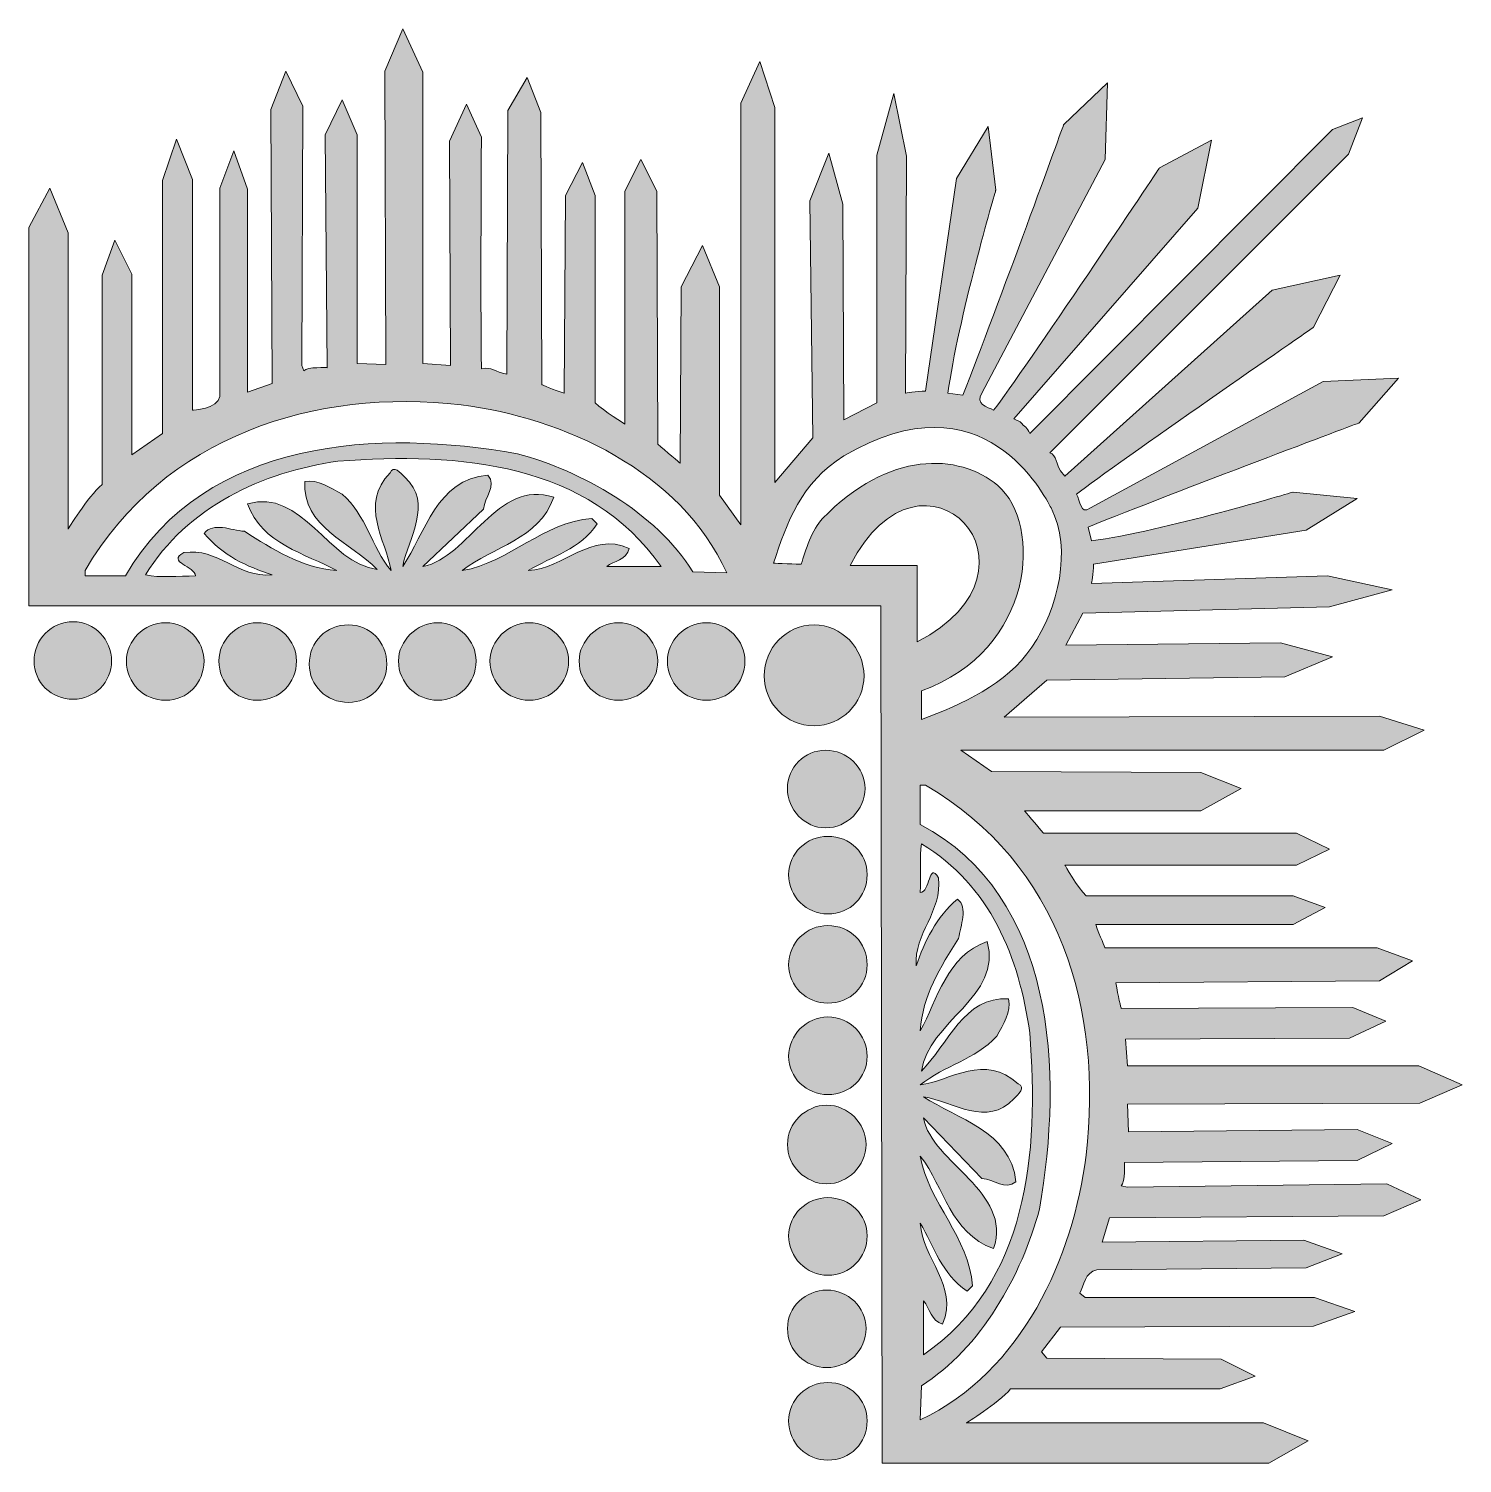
# Model space of a CAD drawing. Header units: inches. Extents: x -178 to 773, y -55 to 896.
import ezdxf

# ---------------------------------------------------------------- set-up
doc = ezdxf.new("R2010")
doc.units = ezdxf.units.IN
doc.header["$MEASUREMENT"] = 0
doc.layers.add('图层 1', color=7, linetype='Continuous')

# ---------------------------------------------------------------- blocks, each defined once
blk = doc.blocks.new('block 2')
at = {"layer": '图层 1', "true_color": 0xffffff}
h = blk.add_hatch(color=7, dxfattribs=at)
h.dxf.hatch_style = 2
edge = h.paths.add_edge_path()
edge.add_spline(control_points=[(550.94, 127.93), (550.94, 127.93), (546.71, 128.64), (546.71, 128.64), (549.53, 131.46), (548.82, 144.15), (548.82, 144.15), (548.82, 144.15), (703.21, 145.56), (703.21, 145.56), (703.21, 145.56), (726.48, 156.83), (726.48, 156.83), (726.48, 156.83), (703.21, 166), (703.21, 166), (703.21, 166), (551.65, 164.59), (551.65, 164.59), (551.65, 164.59), (550.94, 182.92), (550.94, 182.92), (550.94, 182.92), (744.8, 183.63), (744.8, 183.63), (744.8, 183.63), (773.01, 195.61), (773.01, 195.61), (773.01, 195.61), (744.1, 208.3), (744.1, 208.3), (744.1, 208.3), (550.94, 208.3), (550.94, 208.3), (550.94, 208.3), (549.53, 225.93), (549.53, 225.93), (549.53, 225.93), (698.28, 226.62), (698.28, 226.62), (698.28, 226.62), (722.25, 237.91), (722.25, 237.91), (722.25, 237.91), (700.4, 247.08), (700.4, 247.08), (700.4, 247.08), (546.71, 246.36), (546.71, 246.36), (546.71, 246.36), (544.59, 254.83), (543.19, 263.29), (543.19, 263.29), (718.02, 264.7), (718.02, 264.7), (718.02, 264.7), (739.87, 278.09), (739.87, 278.09), (739.87, 278.09), (716.61, 286.55), (716.61, 286.55), (716.61, 286.55), (536.13, 286.55), (536.13, 286.55), (536.13, 286.55), (532.61, 294.31), (529.79, 302.06), (529.79, 302.06), (660.91, 302.06), (660.91, 302.06), (660.91, 302.06), (682.06, 313.34), (682.06, 313.34), (682.06, 313.34), (660.91, 321.1), (660.91, 321.1), (660.91, 321.1), (523.44, 321.1), (523.44, 321.1), (517.8, 326.73), (509.34, 341.54), (509.34, 341.54), (509.34, 341.54), (663.03, 341.54), (663.03, 341.54), (663.03, 341.54), (684.88, 352.12), (684.88, 352.12), (684.88, 352.12), (663.03, 362.69), (663.03, 362.69), (663.03, 362.69), (495.25, 362.69), (495.25, 362.69), (491.01, 367.62), (482.56, 377.5), (482.56, 377.5), (482.56, 377.5), (599.58, 377.5), (599.58, 377.5), (599.58, 377.5), (626.37, 392.29), (626.37, 392.29), (626.37, 392.29), (599.58, 402.87), (599.58, 402.87), (599.58, 402.87), (460.7, 403.58), (460.7, 403.58), (460.7, 403.58), (440.25, 417.68), (440.25, 417.68), (440.25, 417.68), (720.84, 417.68), (720.84, 417.68), (720.84, 417.68), (747.62, 431.08), (747.62, 431.08), (747.62, 431.08), (718.02, 440.24), (718.02, 440.24), (718.02, 440.24), (469.16, 439.53), (469.16, 439.53), (469.16, 439.53), (497.36, 464.21), (497.36, 464.21), (497.36, 464.21), (655.28, 466.32), (655.28, 466.32), (655.28, 466.32), (687, 479.71), (687, 479.71), (687, 479.71), (652.46, 488.88), (652.46, 488.88), (652.46, 488.88), (510.05, 487.47), (510.05, 487.47), (510.05, 487.47), (521.33, 508.62), (521.33, 508.62), (521.33, 508.62), (684.89, 512.85), (684.89, 512.85), (684.89, 512.85), (726.48, 524.13), (726.48, 524.13), (726.48, 524.13), (683.48, 533.29), (683.48, 533.29), (683.48, 533.29), (526.97, 528.36), (526.97, 528.36), (526.97, 528.36), (528.38, 534.71), (528.38, 541.05), (528.38, 541.05), (669.38, 563.61), (669.38, 563.61), (669.38, 563.61), (703.21, 584.76), (703.21, 584.76), (703.21, 584.76), (660.91, 588.99), (660.91, 588.99), (660.91, 588.99), (574.2, 562.91), (526.97, 556.56), (526.97, 556.56), (524.86, 565.72), (524.86, 565.72), (584.07, 589.7), (704.62, 634.82), (704.62, 634.82), (704.62, 634.82), (730.71, 664.42), (730.71, 664.42), (730.71, 664.42), (680.66, 662.3), (680.66, 662.3), (680.66, 662.3), (526.27, 578.41), (526.27, 578.41), (519.21, 573.48), (519.92, 583.35), (517.1, 587.58), (542.48, 607.32), (674.31, 698.26), (674.31, 698.26), (674.31, 698.26), (691.93, 732.81), (691.93, 732.81), (691.93, 732.81), (646.82, 722.94), (646.82, 722.94), (646.82, 722.94), (509.34, 599.57), (509.34, 599.57), (509.34, 599.57), (506.53, 603.09), (506.53, 603.09), (503.7, 606.61), (503.7, 613.66), (499.48, 615.08), (499.48, 615.08), (697.57, 813.17), (697.57, 813.17), (697.57, 813.17), (706.74, 837.14), (706.74, 837.14), (706.74, 837.14), (687, 829.39), (687, 829.39), (687, 829.39), (486.08, 627.77), (486.08, 627.77), (484.67, 631.99), (482.56, 631.99), (479.73, 635.52), (479.73, 635.52), (475.5, 637.64), (475.5, 637.64), (475.5, 637.64), (597.46, 777.22), (597.46, 777.22), (597.46, 777.22), (606.63, 822.34), (606.63, 822.34), (606.63, 822.34), (572.09, 804), (572.09, 804), (572.09, 804), (481.84, 668.66), (462.11, 643.27), (457.88, 645.39), (449.42, 647.51), (454.36, 654.55), (454.36, 654.55), (536.13, 809.65), (536.13, 809.65), (536.13, 809.65), (537.54, 860.41), (537.54, 860.41), (537.54, 860.41), (508.64, 832.91), (508.64, 832.91), (508.64, 832.91), (464.93, 712.36), (441.67, 653.15), (441.67, 653.15), (431.8, 654.55), (431.8, 654.55), (438.14, 702.49), (463.52, 789.2), (463.52, 789.2), (463.52, 789.2), (458.58, 831.5), (458.58, 831.5), (458.58, 831.5), (437.44, 796.96), (437.44, 796.96), (437.44, 796.96), (416.99, 655.96), (416.99, 655.96), (410.65, 655.96), (403.6, 654.55), (403.6, 654.55), (403.6, 654.55), (404.3, 811.76), (404.3, 811.76), (404.3, 811.76), (395.84, 853.36), (395.84, 853.36), (395.84, 853.36), (384.56, 812.47), (384.56, 812.47), (384.56, 812.47), (384.56, 648.2), (384.56, 648.2), (384.56, 648.2), (362.71, 636.93), (362.71, 636.93), (362.71, 636.93), (362, 780.04), (362, 780.04), (362, 780.04), (352.84, 813.88), (352.84, 813.88), (352.84, 813.88), (340.15, 782.15), (340.15, 782.15), (340.15, 782.15), (342.27, 624.94), (342.27, 624.94), (342.27, 624.94), (316.89, 595.34), (316.89, 595.34), (316.89, 595.34), (316.89, 844.19), (316.89, 844.19), (316.89, 844.19), (307.01, 874.51), (307.01, 874.51), (307.01, 874.51), (294.32, 847.01), (294.32, 847.01), (294.32, 847.01), (294.32, 567.14), (294.32, 567.14), (294.32, 567.14), (280.22, 586.87), (280.22, 586.87), (280.22, 586.87), (280.22, 725.05), (280.22, 725.05), (280.22, 725.05), (268.95, 752.54), (268.95, 752.54), (268.95, 752.54), (254.85, 725.05), (254.85, 725.05), (254.85, 725.05), (254.14, 608.03), (254.14, 608.03), (254.14, 608.03), (244.27, 616.49), (239.33, 620.71), (239.33, 620.71), (238.63, 788.5), (238.63, 788.5), (238.63, 788.5), (228.05, 809.65), (228.05, 809.65), (228.05, 809.65), (217.48, 788.5), (217.48, 788.5), (217.48, 788.5), (217.48, 634.11), (217.48, 634.11), (217.48, 634.11), (203.38, 642.57), (197.75, 648.21), (197.75, 648.21), (197.75, 785.67), (197.75, 785.67), (197.75, 785.67), (189.28, 807.53), (189.28, 807.53), (189.28, 807.53), (178, 785.67), (178, 785.67), (178, 785.67), (177.3, 654.55), (177.3, 654.55), (170.25, 656.66), (162.49, 660.2), (162.49, 660.2), (162.49, 660.2), (161.79, 840.66), (161.79, 840.66), (161.79, 840.66), (152.62, 863.93), (152.62, 863.93), (152.62, 863.93), (139.94, 842.08), (139.94, 842.08), (139.94, 842.08), (139.23, 667.24), (139.23, 667.24), (130.77, 668.66), (129.36, 672.18), (122.31, 670.77), (121.6, 717.3), (122.31, 824.45), (122.31, 824.45), (122.31, 824.45), (112.44, 846.31), (112.44, 846.31), (112.44, 846.31), (101.16, 821.64), (101.16, 821.64), (101.16, 821.64), (101.87, 672.88), (101.87, 672.88), (101.87, 672.88), (83.54, 674.29), (83.54, 674.29), (83.54, 674.29), (83.54, 867.46), (83.54, 867.46), (83.54, 867.46), (70.14, 896.36), (70.14, 896.36), (70.14, 896.36), (58.16, 868.16), (58.16, 868.16), (58.16, 868.16), (58.87, 673.59), (58.87, 673.59), (58.87, 673.59), (39.83, 674.29), (39.83, 674.29), (39.83, 674.29), (39.83, 825.86), (39.83, 825.86), (39.83, 825.86), (29.96, 849.13), (29.96, 849.13), (29.96, 849.13), (18.68, 825.86), (18.68, 825.86), (18.68, 825.86), (20.09, 671.47), (20.09, 671.47), (20.09, 671.47), (6.7, 672.18), (4.58, 669.36), (4.58, 669.36), (3.17, 672.88), (3.17, 672.88), (3.17, 672.88), (3.87, 844.9), (3.87, 844.9), (3.87, 844.9), (-7.4, 868.16), (-7.4, 868.16), (-7.4, 868.16), (-17.27, 842.78), (-17.27, 842.78), (-17.27, 842.78), (-16.57, 660.9), (-16.57, 660.9), (-16.57, 660.9), (-32.78, 655.26), (-32.78, 655.26), (-32.78, 655.26), (-32.78, 789.91), (-32.78, 789.91), (-32.78, 789.91), (-41.94, 815.28), (-41.94, 815.28), (-41.94, 815.28), (-51.11, 790.61), (-51.11, 790.61), (-51.11, 790.61), (-51.11, 652.44), (-51.11, 652.44), (-52.52, 643.97), (-69.44, 643.27), (-69.44, 643.27), (-69.44, 643.27), (-69.44, 796.25), (-69.44, 796.25), (-69.44, 796.25), (-80.02, 823.05), (-80.02, 823.05), (-80.02, 823.05), (-89.18, 795.55), (-89.18, 795.55), (-89.18, 795.55), (-89.18, 627.77), (-89.18, 627.77), (-89.18, 627.77), (-109.62, 613.66), (-109.62, 613.66), (-109.62, 613.66), (-109.62, 733.51), (-109.62, 733.51), (-109.62, 733.51), (-120.91, 756.07), (-120.91, 756.07), (-120.91, 756.07), (-129.37, 732.81), (-129.37, 732.81), (-129.37, 732.81), (-129.37, 593.93), (-129.37, 593.93), (-139.23, 585.47), (-151.93, 564.31), (-151.93, 564.31), (-151.93, 564.31), (-151.93, 761.01), (-151.93, 761.01), (-151.93, 761.01), (-163.91, 790.61), (-163.91, 790.61), (-163.91, 790.61), (-178.01, 764.53), (-178.01, 764.53), (-178.01, 764.53), (-178.01, 513.56), (-178.01, 513.56), (-178.01, 513.56), (387.38, 513.56), (387.38, 513.56), (387.38, 513.56), (388.09, -55.36), (388.09, -55.36), (388.09, -55.36), (644.7, -55.36), (644.7, -55.36), (644.7, -55.36), (670.78, -40.56), (670.78, -40.56), (670.78, -40.56), (641.17, -28.57), (641.17, -28.57), (641.17, -28.57), (443.78, -28.57), (443.78, -28.57), (443.78, -28.57), (464.93, -15.88), (473.39, -6.01), (473.39, -6.01), (612.27, -6.01), (612.27, -6.01), (612.27, -6.01), (635.54, 2.45), (635.54, 2.45), (635.54, 2.45), (612.97, 13.73), (612.97, 13.73), (612.97, 13.73), (497.36, 14.43), (497.36, 14.43), (497.36, 14.43), (493.84, 18.66), (493.84, 18.66), (493.84, 18.66), (506.53, 34.87), (506.53, 34.87), (506.53, 34.87), (674.31, 35.58), (674.31, 35.58), (674.31, 35.58), (701.8, 45.45), (701.8, 45.45), (701.8, 45.45), (675.02, 54.62), (675.02, 54.62), (675.02, 54.62), (522.74, 54.62), (522.74, 54.62), (522.74, 54.62), (519.21, 57.44), (519.21, 57.44), (522.03, 62.37), (522.74, 71.54), (530.49, 72.94), (530.49, 72.94), (669.38, 74.35), (669.38, 74.35), (669.38, 74.35), (693.34, 83.52), (693.34, 83.52), (693.34, 83.52), (667.97, 92.68), (667.97, 92.68), (667.97, 92.68), (534.02, 91.28), (534.02, 91.28), (534.02, 91.28), (538.95, 107.48), (538.95, 107.48), (538.95, 107.48), (720.84, 108.9), (720.84, 108.9), (720.84, 108.9), (745.51, 119.48), (745.51, 119.48), (745.51, 119.48), (722.95, 130.05), (722.95, 130.05), (722.95, 130.05), (550.94, 127.93), (550.94, 127.93)], knot_values=[0, 0, 0, 0, 1, 1, 1, 2, 2, 2, 3, 3, 3, 4, 4, 4, 5, 5, 5, 6, 6, 6, 7, 7, 7, 8, 8, 8, 9, 9, 9, 10, 10, 10, 11, 11, 11, 12, 12, 12, 13, 13, 13, 14, 14, 14, 15, 15, 15, 16, 16, 16, 17, 17, 17, 18, 18, 18, 19, 19, 19, 20, 20, 20, 21, 21, 21, 22, 22, 22, 23, 23, 23, 24, 24, 24, 25, 25, 25, 26, 26, 26, 27, 27, 27, 28, 28, 28, 29, 29, 29, 30, 30, 30, 31, 31, 31, 32, 32, 32, 33, 33, 33, 34, 34, 34, 35, 35, 35, 36, 36, 36, 37, 37, 37, 38, 38, 38, 39, 39, 39, 40, 40, 40, 41, 41, 41, 42, 42, 42, 43, 43, 43, 44, 44, 44, 45, 45, 45, 46, 46, 46, 47, 47, 47, 48, 48, 48, 49, 49, 49, 50, 50, 50, 51, 51, 51, 52, 52, 52, 53, 53, 53, 54, 54, 54, 55, 55, 55, 56, 56, 56, 57, 57, 57, 58, 58, 58, 59, 59, 59, 60, 60, 60, 61, 61, 61, 62, 62, 62, 63, 63, 63, 64, 64, 64, 65, 65, 65, 66, 66, 66, 67, 67, 67, 68, 68, 68, 69, 69, 69, 70, 70, 70, 71, 71, 71, 72, 72, 72, 73, 73, 73, 74, 74, 74, 75, 75, 75, 76, 76, 76, 77, 77, 77, 78, 78, 78, 79, 79, 79, 80, 80, 80, 81, 81, 81, 82, 82, 82, 83, 83, 83, 84, 84, 84, 85, 85, 85, 86, 86, 86, 87, 87, 87, 88, 88, 88, 89, 89, 89, 90, 90, 90, 91, 91, 91, 92, 92, 92, 93, 93, 93, 94, 94, 94, 95, 95, 95, 96, 96, 96, 97, 97, 97, 98, 98, 98, 99, 99, 99, 100, 100, 100, 101, 101, 101, 102, 102, 102, 103, 103, 103, 104, 104, 104, 105, 105, 105, 106, 106, 106, 107, 107, 107, 108, 108, 108, 109, 109, 109, 110, 110, 110, 111, 111, 111, 112, 112, 112, 113, 113, 113, 114, 114, 114, 115, 115, 115, 116, 116, 116, 117, 117, 117, 118, 118, 118, 119, 119, 119, 120, 120, 120, 121, 121, 121, 122, 122, 122, 123, 123, 123, 124, 124, 124, 125, 125, 125, 126, 126, 126, 127, 127, 127, 128, 128, 128, 129, 129, 129, 130, 130, 130, 131, 131, 131, 132, 132, 132, 133, 133, 133, 134, 134, 134, 135, 135, 135, 136, 136, 136, 137, 137, 137, 138, 138, 138, 139, 139, 139, 140, 140, 140, 141, 141, 141, 142, 142, 142, 143, 143, 143, 144, 144, 144, 145, 145, 145, 146, 146, 146, 147, 147, 147, 148, 148, 148, 149, 149, 149, 150, 150, 150, 151, 151, 151, 152, 152, 152, 153, 153, 153, 154, 154, 154, 155, 155, 155, 156, 156, 156, 157, 157, 157, 158, 158, 158, 159, 159, 159, 160, 160, 160, 161, 161, 161, 162, 162, 162, 163, 163, 163, 164, 164, 164, 165, 165, 165, 166, 166, 166, 167, 167, 167, 168, 168, 168, 169, 169, 169, 170, 170, 170, 171, 171, 171, 172, 172, 172, 173, 173, 173, 174, 174, 174, 175, 175, 175, 176, 176, 176, 177, 177, 177, 178, 178, 178, 179, 179, 179, 180, 180, 180, 181, 181, 181, 182, 182, 182, 183, 183, 183, 184, 184, 184, 185, 185, 185, 186, 186, 186, 187, 187, 187, 188, 188, 188, 189, 189, 189, 190, 190, 190, 191, 191, 191, 192, 192, 192, 192], degree=3, periodic=1)
edge = h.paths.add_edge_path()
edge.add_spline(control_points=[(205.5, 539.64), (209.73, 543.16), (218.89, 543.87), (220.3, 551.63), (194.92, 562.91), (177.3, 538.23), (153.33, 536.82), (169.54, 546.69), (187.87, 550.92), (199.16, 567.84), (199.16, 567.84), (195.63, 571.36), (195.63, 571.36), (163.2, 569.25), (141.35, 542.46), (109.62, 536.82), (130.07, 553.03), (160.38, 557.27), (170.25, 585.47), (132.89, 598.15), (113.85, 545.28), (83.54, 539.64), (83.54, 539.64), (123.72, 577.71), (123.72, 577.71), (124.42, 585.47), (132.89, 593.22), (126.54, 600.27), (92.71, 597.45), (84.95, 561.5), (70.14, 539.64), (73.66, 558.68), (90.59, 581.23), (71.55, 598.85), (68.74, 601.68), (63.8, 607.32), (61.69, 601.68), (41.24, 580.53), (58.87, 557.27), (62.39, 536.82), (48.99, 553.03), (46.18, 573.48), (29.96, 587.58), (22.21, 591.81), (13.75, 597.45), (5.28, 596.04), (3.17, 565.73), (35.6, 555.85), (53.22, 537.52), (20.79, 541.76), (3.17, 591.81), (-32.78, 581.24), (-23.62, 554.45), (5.99, 548.1), (26.43, 536.82), (2.46, 538.94), (-15.87, 550.92), (-34.89, 562.91), (-44.06, 563.61), (-55.34, 569.25), (-61.69, 561.5), (-49, 546.7), (-33.49, 539.64), (-16.57, 534.01), (-39.13, 531.89), (-52.52, 552.33), (-75.09, 548.8), (-87.07, 542.46), (-67.33, 539.64), (-67.33, 533.3), (-78.61, 533.3), (-91.3, 531.89), (-100.46, 534.01), (-72.96, 579.12), (-22.92, 602.38), (27.14, 609.43), (108.21, 615.79), (193.51, 608.03), (241.45, 539.64), (241.45, 539.64), (205.5, 539.64), (205.5, 539.64), (205.5, 539.64), (205.5, 539.64), (205.5, 539.64)], knot_values=[0, 0, 0, 0, 1, 1, 1, 2, 2, 2, 3, 3, 3, 4, 4, 4, 5, 5, 5, 6, 6, 6, 7, 7, 7, 8, 8, 8, 9, 9, 9, 10, 10, 10, 11, 11, 11, 12, 12, 12, 13, 13, 13, 14, 14, 14, 15, 15, 15, 16, 16, 16, 17, 17, 17, 18, 18, 18, 19, 19, 19, 20, 20, 20, 21, 21, 21, 22, 22, 22, 23, 23, 23, 24, 24, 24, 25, 25, 25, 26, 26, 26, 27, 27, 27, 28, 28, 28, 28], degree=3, periodic=1)
edge = h.paths.add_edge_path()
edge.add_spline(control_points=[(262.6, 536.12), (237.93, 575.59), (188.58, 603.09), (146.28, 614.37), (55.33, 630.59), (-60.28, 625.64), (-113.86, 533.3), (-113.86, 533.3), (-140.64, 533.3), (-140.64, 533.3), (-140.64, 533.3), (-140.64, 536.82), (-140.64, 536.82), (-88.48, 626.36), (12.34, 658.08), (108.92, 646.8), (176.59, 638.34), (254.14, 603.09), (285.16, 535.41), (285.16, 535.41), (262.6, 536.12), (262.6, 536.12)], knot_values=[0, 0, 0, 0, 1, 1, 1, 2, 2, 2, 3, 3, 3, 4, 4, 4, 5, 5, 5, 6, 6, 6, 7, 7, 7, 7], degree=3, periodic=1)
edge = h.paths.add_edge_path()
edge.add_spline(control_points=[(334.51, 541.05), (333.1, 541.05), (316.89, 541.76), (316.18, 541.76), (324.64, 568.54), (334.51, 595.34), (362.71, 612.96), (455.77, 667.95), (495.95, 586.17), (500.18, 578.41), (514.28, 550.92), (505.12, 512.14), (487.49, 486.06), (470.57, 461.39), (440.96, 447.99), (414.18, 438.12), (414.18, 439.53), (414.18, 456.45), (414.18, 457.16), (489.6, 483.95), (494.54, 567.84), (464.93, 593.22), (438.85, 615.07), (392.32, 616.49), (348.61, 571.36), (341.56, 564.31), (337.33, 550.22), (334.51, 541.05)], knot_values=[0, 0, 0, 0, 1, 1, 1, 2, 2, 2, 3, 3, 3, 4, 4, 4, 5, 5, 5, 6, 6, 6, 7, 7, 7, 8, 8, 8, 9, 9, 9, 9], degree=3, periodic=1)
edge = h.paths.add_edge_path()
edge.add_spline(control_points=[(366.94, 540.34), (414.88, 634.11), (505.82, 538.23), (411.35, 489.59), (411.35, 489.59), (411.35, 540.34), (411.35, 540.34), (411.35, 540.34), (366.94, 540.34), (366.94, 540.34)], knot_values=[0, 0, 0, 0, 1, 1, 1, 2, 2, 2, 3, 3, 3, 3], degree=3, periodic=1)
edge = h.paths.add_edge_path()
edge.add_spline(control_points=[(425.45, 333.08), (419.11, 344.36), (419.81, 323.22), (413.47, 323.22), (414.18, 333.79), (412.76, 347.18), (414.18, 355.64), (459.99, 328.15), (479.03, 280.21), (486.08, 230.16), (492.43, 149.79), (484.67, 64.49), (415.58, 16.54), (415.58, 16.54), (415.58, 52.5), (415.58, 52.5), (419.81, 47.56), (420.52, 39.1), (428.28, 36.99), (438.85, 63.08), (414.88, 80), (413.47, 103.97), (422.63, 88.46), (427.57, 70.12), (444.48, 58.85), (444.48, 58.85), (448.01, 62.37), (448.01, 62.37), (445.9, 94.8), (419.11, 116.66), (413.47, 148.38), (429.69, 127.23), (433.21, 97.62), (462.11, 87.04), (474.8, 125.12), (421.22, 143.45), (415.58, 173.76), (415.58, 173.76), (454.36, 133.58), (454.36, 133.58), (462.11, 133.58), (469.87, 125.12), (476.91, 131.46), (473.39, 165.3), (437.44, 173.05), (415.58, 187.85), (435.32, 184.33), (457.88, 167.41), (475.5, 186.45), (478.32, 189.27), (483.97, 194.2), (478.32, 196.32), (456.47, 216.76), (433.21, 198.43), (413.47, 195.61), (429.69, 209.01), (449.42, 211.83), (464.22, 228.05), (468.46, 235.8), (474.1, 244.26), (471.98, 252.71), (442.37, 254.84), (431.8, 222.4), (414.18, 204.78), (418.4, 237.2), (468.46, 254.84), (457.88, 290.78), (431.1, 281.62), (424.75, 252.01), (413.47, 231.57), (414.88, 254.84), (426.86, 273.87), (438.85, 292.9), (440.25, 301.36), (445.19, 313.34), (438.14, 318.98), (424.04, 307), (416.29, 290.78), (410.65, 274.57), (409.24, 296.42), (428.27, 310.53), (425.45, 333.08)], knot_values=[0, 0, 0, 0, 1, 1, 1, 2, 2, 2, 3, 3, 3, 4, 4, 4, 5, 5, 5, 6, 6, 6, 7, 7, 7, 8, 8, 8, 9, 9, 9, 10, 10, 10, 11, 11, 11, 12, 12, 12, 13, 13, 13, 14, 14, 14, 15, 15, 15, 16, 16, 16, 17, 17, 17, 18, 18, 18, 19, 19, 19, 20, 20, 20, 21, 21, 21, 22, 22, 22, 23, 23, 23, 24, 24, 24, 25, 25, 25, 26, 26, 26, 27, 27, 27, 27], degree=3, periodic=1)
edge = h.paths.add_edge_path()
edge.add_spline(control_points=[(523.44, 149.08), (514.99, 81.4), (481.14, 5.27), (413.47, -26.46), (413.47, -26.46), (414.17, -3.9), (414.17, -3.9), (453.65, 20.78), (481.14, 70.12), (492.42, 113.13), (508.64, 204.07), (503, 321.1), (413.47, 368.33), (413.47, 368.33), (413.47, 394.42), (413.47, 394.42), (413.47, 394.42), (416.99, 394.42), (416.99, 394.42), (506.52, 342.25), (534.72, 244.96), (523.44, 149.08)], knot_values=[0, 0, 0, 0, 1, 1, 1, 2, 2, 2, 3, 3, 3, 4, 4, 4, 5, 5, 5, 6, 6, 6, 7, 7, 7, 7], degree=3, periodic=1)
h = blk.add_hatch(color=7, dxfattribs=at)
h.dxf.hatch_style = 2
edge = h.paths.add_edge_path()
edge.add_spline(control_points=[(-148.4, 502.98), (-163.2, 502.98), (-174.48, 491), (-174.48, 476.9), (-174.48, 462.8), (-163.2, 451.52), (-148.4, 451.52), (-134.3, 451.52), (-123.02, 462.8), (-123.02, 476.9), (-123.02, 491), (-134.3, 502.98), (-148.4, 502.98)], knot_values=[0, 0, 0, 0, 1, 1, 1, 2, 2, 2, 3, 3, 3, 4, 4, 4, 4], degree=3, periodic=1)
h = blk.add_hatch(color=7, dxfattribs=at)
h.dxf.hatch_style = 2
edge = h.paths.add_edge_path()
edge.add_spline(control_points=[(-87.07, 502.28), (-101.87, 502.28), (-113.15, 490.29), (-113.15, 476.9), (-113.15, 462.1), (-101.87, 450.82), (-87.07, 450.82), (-72.96, 450.82), (-61.69, 462.1), (-61.69, 476.9), (-61.69, 490.29), (-72.96, 502.28), (-87.07, 502.28)], knot_values=[0, 0, 0, 0, 1, 1, 1, 2, 2, 2, 3, 3, 3, 4, 4, 4, 4], degree=3, periodic=1)
h = blk.add_hatch(color=7, dxfattribs=at)
h.dxf.hatch_style = 2
edge = h.paths.add_edge_path()
edge.add_spline(control_points=[(-26.44, 502.28), (-40.54, 502.28), (-51.82, 490.29), (-51.82, 476.9), (-51.82, 462.1), (-40.54, 450.82), (-26.44, 450.82), (-11.64, 450.82), (-0.36, 462.1), (-0.36, 476.9), (-0.36, 490.29), (-11.64, 502.28), (-26.44, 502.28)], knot_values=[0, 0, 0, 0, 1, 1, 1, 2, 2, 2, 3, 3, 3, 4, 4, 4, 4], degree=3, periodic=1)
h = blk.add_hatch(color=7, dxfattribs=at)
h.dxf.hatch_style = 2
edge = h.paths.add_edge_path()
edge.add_spline(control_points=[(34.19, 500.87), (19.38, 500.87), (8.1, 489.59), (8.1, 474.78), (8.1, 460.69), (19.39, 449.4), (34.19, 449.4), (48.29, 449.4), (59.57, 460.69), (59.57, 474.78), (59.57, 489.59), (48.29, 500.87), (34.19, 500.87)], knot_values=[0, 0, 0, 0, 1, 1, 1, 2, 2, 2, 3, 3, 3, 4, 4, 4, 4], degree=3, periodic=1)
h = blk.add_hatch(color=7, dxfattribs=at)
h.dxf.hatch_style = 2
edge = h.paths.add_edge_path()
edge.add_spline(control_points=[(93.4, 502.28), (79.31, 502.28), (67.32, 490.29), (67.32, 476.9), (67.32, 462.1), (79.31, 450.82), (93.4, 450.82), (107.51, 450.82), (118.79, 462.1), (118.79, 476.9), (118.79, 490.29), (107.51, 502.28), (93.4, 502.28)], knot_values=[0, 0, 0, 0, 1, 1, 1, 2, 2, 2, 3, 3, 3, 4, 4, 4, 4], degree=3, periodic=1)
h = blk.add_hatch(color=7, dxfattribs=at)
h.dxf.hatch_style = 2
edge = h.paths.add_edge_path()
edge.add_spline(control_points=[(154.03, 502.28), (139.94, 502.28), (127.95, 490.29), (127.95, 476.9), (127.95, 462.1), (139.94, 450.82), (154.03, 450.82), (168.13, 450.82), (180.12, 462.1), (180.12, 476.9), (180.12, 490.29), (168.13, 502.28), (154.03, 502.28)], knot_values=[0, 0, 0, 0, 1, 1, 1, 2, 2, 2, 3, 3, 3, 4, 4, 4, 4], degree=3, periodic=1)
h = blk.add_hatch(color=7, dxfattribs=at)
h.dxf.hatch_style = 2
edge = h.paths.add_edge_path()
edge.add_spline(control_points=[(213.25, 502.28), (199.16, 502.28), (187.17, 490.29), (187.17, 476.9), (187.17, 462.1), (199.16, 450.82), (213.25, 450.82), (227.35, 450.82), (239.33, 462.1), (239.33, 476.9), (239.33, 490.29), (227.35, 502.28), (213.25, 502.28)], knot_values=[0, 0, 0, 0, 1, 1, 1, 2, 2, 2, 3, 3, 3, 4, 4, 4, 4], degree=3, periodic=1)
h = blk.add_hatch(color=7, dxfattribs=at)
h.dxf.hatch_style = 2
edge = h.paths.add_edge_path()
edge.add_spline(control_points=[(271.77, 502.28), (256.96, 502.28), (245.68, 490.29), (245.68, 476.9), (245.68, 462.1), (256.96, 450.82), (271.77, 450.82), (285.87, 450.82), (297.14, 462.1), (297.14, 476.9), (297.14, 490.29), (285.87, 502.28), (271.77, 502.28)], knot_values=[0, 0, 0, 0, 1, 1, 1, 2, 2, 2, 3, 3, 3, 4, 4, 4, 4], degree=3, periodic=1)
h = blk.add_hatch(color=7, dxfattribs=at)
h.dxf.hatch_style = 2
edge = h.paths.add_edge_path()
edge.add_spline(control_points=[(376.11, 467.03), (376.11, 485.36), (361.3, 500.87), (342.97, 500.87), (324.64, 500.87), (309.84, 485.36), (309.84, 467.03), (309.84, 448.7), (324.64, 433.89), (342.97, 433.89), (361.3, 433.89), (376.11, 448.7), (376.11, 467.03)], knot_values=[0, 0, 0, 0, 1, 1, 1, 2, 2, 2, 3, 3, 3, 4, 4, 4, 4], degree=3, periodic=1)
h = blk.add_hatch(color=7, dxfattribs=at)
h.dxf.hatch_style = 2
edge = h.paths.add_edge_path()
edge.add_spline(control_points=[(325.34, 392.3), (325.34, 378.2), (336.62, 366.22), (350.73, 366.22), (364.82, 366.22), (376.81, 378.2), (376.81, 392.3), (376.81, 406.4), (364.83, 417.68), (350.73, 417.68), (336.62, 417.68), (325.34, 406.4), (325.34, 392.3)], knot_values=[0, 0, 0, 0, 1, 1, 1, 2, 2, 2, 3, 3, 3, 4, 4, 4, 4], degree=3, periodic=1)
h = blk.add_hatch(color=7, dxfattribs=at)
h.dxf.hatch_style = 2
edge = h.paths.add_edge_path()
edge.add_spline(control_points=[(352.13, 360.57), (338.03, 360.57), (326.05, 349.3), (326.05, 335.2), (326.05, 320.39), (338.03, 309.11), (352.13, 309.11), (366.94, 309.11), (378.21, 320.39), (378.21, 335.2), (378.21, 349.3), (366.94, 360.57), (352.13, 360.57)], knot_values=[0, 0, 0, 0, 1, 1, 1, 2, 2, 2, 3, 3, 3, 4, 4, 4, 4], degree=3, periodic=1)
h = blk.add_hatch(color=7, dxfattribs=at)
h.dxf.hatch_style = 2
edge = h.paths.add_edge_path()
edge.add_spline(control_points=[(352.13, 301.36), (338.03, 301.36), (326.05, 290.09), (326.05, 275.27), (326.05, 261.18), (338.03, 249.89), (352.13, 249.89), (366.94, 249.89), (378.21, 261.18), (378.21, 275.27), (378.21, 290.09), (366.94, 301.36), (352.13, 301.36)], knot_values=[0, 0, 0, 0, 1, 1, 1, 2, 2, 2, 3, 3, 3, 4, 4, 4, 4], degree=3, periodic=1)
h = blk.add_hatch(color=7, dxfattribs=at)
h.dxf.hatch_style = 2
edge = h.paths.add_edge_path()
edge.add_spline(control_points=[(352.13, 240.74), (338.03, 240.74), (326.05, 228.75), (326.05, 214.64), (326.05, 200.55), (338.03, 189.27), (352.13, 189.27), (366.94, 189.27), (378.21, 200.55), (378.21, 214.64), (378.21, 228.75), (366.94, 240.74), (352.13, 240.74)], knot_values=[0, 0, 0, 0, 1, 1, 1, 2, 2, 2, 3, 3, 3, 4, 4, 4, 4], degree=3, periodic=1)
h = blk.add_hatch(color=7, dxfattribs=at)
h.dxf.hatch_style = 2
edge = h.paths.add_edge_path()
edge.add_spline(control_points=[(351.43, 130.05), (365.53, 130.05), (377.51, 142.04), (377.51, 156.13), (377.51, 170.24), (365.53, 182.22), (351.43, 182.22), (337.33, 182.22), (325.34, 170.24), (325.34, 156.13), (325.34, 142.04), (337.33, 130.05), (351.43, 130.05)], knot_values=[0, 0, 0, 0, 1, 1, 1, 2, 2, 2, 3, 3, 3, 4, 4, 4, 4], degree=3, periodic=1)
h = blk.add_hatch(color=7, dxfattribs=at)
h.dxf.hatch_style = 2
edge = h.paths.add_edge_path()
edge.add_spline(control_points=[(352.13, 120.88), (338.03, 120.88), (326.05, 109.6), (326.05, 95.51), (326.05, 81.41), (338.03, 69.42), (352.13, 69.42), (366.94, 69.42), (378.21, 81.4), (378.21, 95.51), (378.21, 109.6), (366.94, 120.88), (352.13, 120.88)], knot_values=[0, 0, 0, 0, 1, 1, 1, 2, 2, 2, 3, 3, 3, 4, 4, 4, 4], degree=3, periodic=1)
h = blk.add_hatch(color=7, dxfattribs=at)
h.dxf.hatch_style = 2
edge = h.paths.add_edge_path()
edge.add_spline(control_points=[(351.43, 8.09), (365.53, 8.09), (377.51, 19.36), (377.51, 34.17), (377.51, 48.27), (365.53, 59.55), (351.43, 59.55), (337.33, 59.55), (325.34, 48.27), (325.34, 34.17), (325.34, 19.36), (337.33, 8.09), (351.43, 8.09)], knot_values=[0, 0, 0, 0, 1, 1, 1, 2, 2, 2, 3, 3, 3, 4, 4, 4, 4], degree=3, periodic=1)
h = blk.add_hatch(color=7, dxfattribs=at)
h.dxf.hatch_style = 2
edge = h.paths.add_edge_path()
edge.add_spline(control_points=[(352.13, -1.78), (338.03, -1.78), (326.05, -13.06), (326.05, -27.16), (326.05, -41.96), (338.03, -53.25), (352.13, -53.25), (366.94, -53.25), (378.21, -41.96), (378.21, -27.16), (378.21, -13.06), (366.94, -1.78), (352.13, -1.78)], knot_values=[0, 0, 0, 0, 1, 1, 1, 2, 2, 2, 3, 3, 3, 4, 4, 4, 4], degree=3, periodic=1)
at = {"layer": '图层 1', "lineweight": 0}
for points, knots in [([(550.94, 127.93), (550.94, 127.93), (546.71, 128.64), (546.71, 128.64), (549.53, 131.46), (548.82, 144.15), (548.82, 144.15), (548.82, 144.15), (703.21, 145.56), (703.21, 145.56), (703.21, 145.56), (726.48, 156.83), (726.48, 156.83), (726.48, 156.83), (703.21, 166), (703.21, 166), (703.21, 166), (551.65, 164.59), (551.65, 164.59), (551.65, 164.59), (550.94, 182.92), (550.94, 182.92), (550.94, 182.92), (744.8, 183.63), (744.8, 183.63), (744.8, 183.63), (773.01, 195.61), (773.01, 195.61), (773.01, 195.61), (744.1, 208.3), (744.1, 208.3), (744.1, 208.3), (550.94, 208.3), (550.94, 208.3), (550.94, 208.3), (549.53, 225.93), (549.53, 225.93), (549.53, 225.93), (698.28, 226.62), (698.28, 226.62), (698.28, 226.62), (722.25, 237.91), (722.25, 237.91), (722.25, 237.91), (700.4, 247.08), (700.4, 247.08), (700.4, 247.08), (546.71, 246.36), (546.71, 246.36), (546.71, 246.36), (544.59, 254.83), (543.19, 263.29), (543.19, 263.29), (718.02, 264.7), (718.02, 264.7), (718.02, 264.7), (739.87, 278.09), (739.87, 278.09), (739.87, 278.09), (716.61, 286.55), (716.61, 286.55), (716.61, 286.55), (536.13, 286.55), (536.13, 286.55), (536.13, 286.55), (532.61, 294.31), (529.79, 302.06), (529.79, 302.06), (660.91, 302.06), (660.91, 302.06), (660.91, 302.06), (682.06, 313.34), (682.06, 313.34), (682.06, 313.34), (660.91, 321.1), (660.91, 321.1), (660.91, 321.1), (523.44, 321.1), (523.44, 321.1), (517.8, 326.73), (509.34, 341.54), (509.34, 341.54), (509.34, 341.54), (663.03, 341.54), (663.03, 341.54), (663.03, 341.54), (684.88, 352.12), (684.88, 352.12), (684.88, 352.12), (663.03, 362.69), (663.03, 362.69), (663.03, 362.69), (495.25, 362.69), (495.25, 362.69), (491.01, 367.62), (482.56, 377.5), (482.56, 377.5), (482.56, 377.5), (599.58, 377.5), (599.58, 377.5), (599.58, 377.5), (626.37, 392.29), (626.37, 392.29), (626.37, 392.29), (599.58, 402.87), (599.58, 402.87), (599.58, 402.87), (460.7, 403.58), (460.7, 403.58), (460.7, 403.58), (440.25, 417.68), (440.25, 417.68), (440.25, 417.68), (720.84, 417.68), (720.84, 417.68), (720.84, 417.68), (747.62, 431.08), (747.62, 431.08), (747.62, 431.08), (718.02, 440.24), (718.02, 440.24), (718.02, 440.24), (469.16, 439.53), (469.16, 439.53), (469.16, 439.53), (497.36, 464.21), (497.36, 464.21), (497.36, 464.21), (655.28, 466.32), (655.28, 466.32), (655.28, 466.32), (687, 479.71), (687, 479.71), (687, 479.71), (652.46, 488.88), (652.46, 488.88), (652.46, 488.88), (510.05, 487.47), (510.05, 487.47), (510.05, 487.47), (521.33, 508.62), (521.33, 508.62), (521.33, 508.62), (684.89, 512.85), (684.89, 512.85), (684.89, 512.85), (726.48, 524.13), (726.48, 524.13), (726.48, 524.13), (683.48, 533.29), (683.48, 533.29), (683.48, 533.29), (526.97, 528.36), (526.97, 528.36), (526.97, 528.36), (528.38, 534.71), (528.38, 541.05), (528.38, 541.05), (669.38, 563.61), (669.38, 563.61), (669.38, 563.61), (703.21, 584.76), (703.21, 584.76), (703.21, 584.76), (660.91, 588.99), (660.91, 588.99), (660.91, 588.99), (574.2, 562.91), (526.97, 556.56), (526.97, 556.56), (524.86, 565.72), (524.86, 565.72), (584.07, 589.7), (704.62, 634.82), (704.62, 634.82), (704.62, 634.82), (730.71, 664.42), (730.71, 664.42), (730.71, 664.42), (680.66, 662.3), (680.66, 662.3), (680.66, 662.3), (526.27, 578.41), (526.27, 578.41), (519.21, 573.48), (519.92, 583.35), (517.1, 587.58), (542.48, 607.32), (674.31, 698.26), (674.31, 698.26), (674.31, 698.26), (691.93, 732.81), (691.93, 732.81), (691.93, 732.81), (646.82, 722.94), (646.82, 722.94), (646.82, 722.94), (509.34, 599.57), (509.34, 599.57), (509.34, 599.57), (506.53, 603.09), (506.53, 603.09), (503.7, 606.61), (503.7, 613.66), (499.48, 615.08), (499.48, 615.08), (697.57, 813.17), (697.57, 813.17), (697.57, 813.17), (706.74, 837.14), (706.74, 837.14), (706.74, 837.14), (687, 829.39), (687, 829.39), (687, 829.39), (486.08, 627.77), (486.08, 627.77), (484.67, 631.99), (482.56, 631.99), (479.73, 635.52), (479.73, 635.52), (475.5, 637.64), (475.5, 637.64), (475.5, 637.64), (597.46, 777.22), (597.46, 777.22), (597.46, 777.22), (606.63, 822.34), (606.63, 822.34), (606.63, 822.34), (572.09, 804), (572.09, 804), (572.09, 804), (481.84, 668.66), (462.11, 643.27), (457.88, 645.39), (449.42, 647.51), (454.36, 654.55), (454.36, 654.55), (536.13, 809.65), (536.13, 809.65), (536.13, 809.65), (537.54, 860.41), (537.54, 860.41), (537.54, 860.41), (508.64, 832.91), (508.64, 832.91), (508.64, 832.91), (464.93, 712.36), (441.67, 653.15), (441.67, 653.15), (431.8, 654.55), (431.8, 654.55), (438.14, 702.49), (463.52, 789.2), (463.52, 789.2), (463.52, 789.2), (458.58, 831.5), (458.58, 831.5), (458.58, 831.5), (437.44, 796.96), (437.44, 796.96), (437.44, 796.96), (416.99, 655.96), (416.99, 655.96), (410.65, 655.96), (403.6, 654.55), (403.6, 654.55), (403.6, 654.55), (404.3, 811.76), (404.3, 811.76), (404.3, 811.76), (395.84, 853.36), (395.84, 853.36), (395.84, 853.36), (384.56, 812.47), (384.56, 812.47), (384.56, 812.47), (384.56, 648.2), (384.56, 648.2), (384.56, 648.2), (362.71, 636.93), (362.71, 636.93), (362.71, 636.93), (362, 780.04), (362, 780.04), (362, 780.04), (352.84, 813.88), (352.84, 813.88), (352.84, 813.88), (340.15, 782.15), (340.15, 782.15), (340.15, 782.15), (342.27, 624.94), (342.27, 624.94), (342.27, 624.94), (316.89, 595.34), (316.89, 595.34), (316.89, 595.34), (316.89, 844.19), (316.89, 844.19), (316.89, 844.19), (307.01, 874.51), (307.01, 874.51), (307.01, 874.51), (294.32, 847.01), (294.32, 847.01), (294.32, 847.01), (294.32, 567.14), (294.32, 567.14), (294.32, 567.14), (280.22, 586.87), (280.22, 586.87), (280.22, 586.87), (280.22, 725.05), (280.22, 725.05), (280.22, 725.05), (268.95, 752.54), (268.95, 752.54), (268.95, 752.54), (254.85, 725.05), (254.85, 725.05), (254.85, 725.05), (254.14, 608.03), (254.14, 608.03), (254.14, 608.03), (244.27, 616.49), (239.33, 620.71), (239.33, 620.71), (238.63, 788.5), (238.63, 788.5), (238.63, 788.5), (228.05, 809.65), (228.05, 809.65), (228.05, 809.65), (217.48, 788.5), (217.48, 788.5), (217.48, 788.5), (217.48, 634.11), (217.48, 634.11), (217.48, 634.11), (203.38, 642.57), (197.75, 648.21), (197.75, 648.21), (197.75, 785.67), (197.75, 785.67), (197.75, 785.67), (189.28, 807.53), (189.28, 807.53), (189.28, 807.53), (178, 785.67), (178, 785.67), (178, 785.67), (177.3, 654.55), (177.3, 654.55), (170.25, 656.66), (162.49, 660.2), (162.49, 660.2), (162.49, 660.2), (161.79, 840.66), (161.79, 840.66), (161.79, 840.66), (152.62, 863.93), (152.62, 863.93), (152.62, 863.93), (139.94, 842.08), (139.94, 842.08), (139.94, 842.08), (139.23, 667.24), (139.23, 667.24), (130.77, 668.66), (129.36, 672.18), (122.31, 670.77), (121.6, 717.3), (122.31, 824.45), (122.31, 824.45), (122.31, 824.45), (112.44, 846.31), (112.44, 846.31), (112.44, 846.31), (101.16, 821.64), (101.16, 821.64), (101.16, 821.64), (101.87, 672.88), (101.87, 672.88), (101.87, 672.88), (83.54, 674.29), (83.54, 674.29), (83.54, 674.29), (83.54, 867.46), (83.54, 867.46), (83.54, 867.46), (70.14, 896.36), (70.14, 896.36), (70.14, 896.36), (58.16, 868.16), (58.16, 868.16), (58.16, 868.16), (58.87, 673.59), (58.87, 673.59), (58.87, 673.59), (39.83, 674.29), (39.83, 674.29), (39.83, 674.29), (39.83, 825.86), (39.83, 825.86), (39.83, 825.86), (29.96, 849.13), (29.96, 849.13), (29.96, 849.13), (18.68, 825.86), (18.68, 825.86), (18.68, 825.86), (20.09, 671.47), (20.09, 671.47), (20.09, 671.47), (6.7, 672.18), (4.58, 669.36), (4.58, 669.36), (3.17, 672.88), (3.17, 672.88), (3.17, 672.88), (3.87, 844.9), (3.87, 844.9), (3.87, 844.9), (-7.4, 868.16), (-7.4, 868.16), (-7.4, 868.16), (-17.27, 842.78), (-17.27, 842.78), (-17.27, 842.78), (-16.57, 660.9), (-16.57, 660.9), (-16.57, 660.9), (-32.78, 655.26), (-32.78, 655.26), (-32.78, 655.26), (-32.78, 789.91), (-32.78, 789.91), (-32.78, 789.91), (-41.94, 815.28), (-41.94, 815.28), (-41.94, 815.28), (-51.11, 790.61), (-51.11, 790.61), (-51.11, 790.61), (-51.11, 652.44), (-51.11, 652.44), (-52.52, 643.97), (-69.44, 643.27), (-69.44, 643.27), (-69.44, 643.27), (-69.44, 796.25), (-69.44, 796.25), (-69.44, 796.25), (-80.02, 823.05), (-80.02, 823.05), (-80.02, 823.05), (-89.18, 795.55), (-89.18, 795.55), (-89.18, 795.55), (-89.18, 627.77), (-89.18, 627.77), (-89.18, 627.77), (-109.62, 613.66), (-109.62, 613.66), (-109.62, 613.66), (-109.62, 733.51), (-109.62, 733.51), (-109.62, 733.51), (-120.91, 756.07), (-120.91, 756.07), (-120.91, 756.07), (-129.37, 732.81), (-129.37, 732.81), (-129.37, 732.81), (-129.37, 593.93), (-129.37, 593.93), (-139.23, 585.47), (-151.93, 564.31), (-151.93, 564.31), (-151.93, 564.31), (-151.93, 761.01), (-151.93, 761.01), (-151.93, 761.01), (-163.91, 790.61), (-163.91, 790.61), (-163.91, 790.61), (-178.01, 764.53), (-178.01, 764.53), (-178.01, 764.53), (-178.01, 513.56), (-178.01, 513.56), (-178.01, 513.56), (387.38, 513.56), (387.38, 513.56), (387.38, 513.56), (388.09, -55.36), (388.09, -55.36), (388.09, -55.36), (644.7, -55.36), (644.7, -55.36), (644.7, -55.36), (670.78, -40.56), (670.78, -40.56), (670.78, -40.56), (641.17, -28.57), (641.17, -28.57), (641.17, -28.57), (443.78, -28.57), (443.78, -28.57), (443.78, -28.57), (464.93, -15.88), (473.39, -6.01), (473.39, -6.01), (612.27, -6.01), (612.27, -6.01), (612.27, -6.01), (635.54, 2.45), (635.54, 2.45), (635.54, 2.45), (612.97, 13.73), (612.97, 13.73), (612.97, 13.73), (497.36, 14.43), (497.36, 14.43), (497.36, 14.43), (493.84, 18.66), (493.84, 18.66), (493.84, 18.66), (506.53, 34.87), (506.53, 34.87), (506.53, 34.87), (674.31, 35.58), (674.31, 35.58), (674.31, 35.58), (701.8, 45.45), (701.8, 45.45), (701.8, 45.45), (675.02, 54.62), (675.02, 54.62), (675.02, 54.62), (522.74, 54.62), (522.74, 54.62), (522.74, 54.62), (519.21, 57.44), (519.21, 57.44), (522.03, 62.37), (522.74, 71.54), (530.49, 72.94), (530.49, 72.94), (669.38, 74.35), (669.38, 74.35), (669.38, 74.35), (693.34, 83.52), (693.34, 83.52), (693.34, 83.52), (667.97, 92.68), (667.97, 92.68), (667.97, 92.68), (534.02, 91.28), (534.02, 91.28), (534.02, 91.28), (538.95, 107.48), (538.95, 107.48), (538.95, 107.48), (720.84, 108.9), (720.84, 108.9), (720.84, 108.9), (745.51, 119.48), (745.51, 119.48), (745.51, 119.48), (722.95, 130.05), (722.95, 130.05), (722.95, 130.05), (550.94, 127.93), (550.94, 127.93)], [0, 0, 0, 0, 1, 1, 1, 2, 2, 2, 3, 3, 3, 4, 4, 4, 5, 5, 5, 6, 6, 6, 7, 7, 7, 8, 8, 8, 9, 9, 9, 10, 10, 10, 11, 11, 11, 12, 12, 12, 13, 13, 13, 14, 14, 14, 15, 15, 15, 16, 16, 16, 17, 17, 17, 18, 18, 18, 19, 19, 19, 20, 20, 20, 21, 21, 21, 22, 22, 22, 23, 23, 23, 24, 24, 24, 25, 25, 25, 26, 26, 26, 27, 27, 27, 28, 28, 28, 29, 29, 29, 30, 30, 30, 31, 31, 31, 32, 32, 32, 33, 33, 33, 34, 34, 34, 35, 35, 35, 36, 36, 36, 37, 37, 37, 38, 38, 38, 39, 39, 39, 40, 40, 40, 41, 41, 41, 42, 42, 42, 43, 43, 43, 44, 44, 44, 45, 45, 45, 46, 46, 46, 47, 47, 47, 48, 48, 48, 49, 49, 49, 50, 50, 50, 51, 51, 51, 52, 52, 52, 53, 53, 53, 54, 54, 54, 55, 55, 55, 56, 56, 56, 57, 57, 57, 58, 58, 58, 59, 59, 59, 60, 60, 60, 61, 61, 61, 62, 62, 62, 63, 63, 63, 64, 64, 64, 65, 65, 65, 66, 66, 66, 67, 67, 67, 68, 68, 68, 69, 69, 69, 70, 70, 70, 71, 71, 71, 72, 72, 72, 73, 73, 73, 74, 74, 74, 75, 75, 75, 76, 76, 76, 77, 77, 77, 78, 78, 78, 79, 79, 79, 80, 80, 80, 81, 81, 81, 82, 82, 82, 83, 83, 83, 84, 84, 84, 85, 85, 85, 86, 86, 86, 87, 87, 87, 88, 88, 88, 89, 89, 89, 90, 90, 90, 91, 91, 91, 92, 92, 92, 93, 93, 93, 94, 94, 94, 95, 95, 95, 96, 96, 96, 97, 97, 97, 98, 98, 98, 99, 99, 99, 100, 100, 100, 101, 101, 101, 102, 102, 102, 103, 103, 103, 104, 104, 104, 105, 105, 105, 106, 106, 106, 107, 107, 107, 108, 108, 108, 109, 109, 109, 110, 110, 110, 111, 111, 111, 112, 112, 112, 113, 113, 113, 114, 114, 114, 115, 115, 115, 116, 116, 116, 117, 117, 117, 118, 118, 118, 119, 119, 119, 120, 120, 120, 121, 121, 121, 122, 122, 122, 123, 123, 123, 124, 124, 124, 125, 125, 125, 126, 126, 126, 127, 127, 127, 128, 128, 128, 129, 129, 129, 130, 130, 130, 131, 131, 131, 132, 132, 132, 133, 133, 133, 134, 134, 134, 135, 135, 135, 136, 136, 136, 137, 137, 137, 138, 138, 138, 139, 139, 139, 140, 140, 140, 141, 141, 141, 142, 142, 142, 143, 143, 143, 144, 144, 144, 145, 145, 145, 146, 146, 146, 147, 147, 147, 148, 148, 148, 149, 149, 149, 150, 150, 150, 151, 151, 151, 152, 152, 152, 153, 153, 153, 154, 154, 154, 155, 155, 155, 156, 156, 156, 157, 157, 157, 158, 158, 158, 159, 159, 159, 160, 160, 160, 161, 161, 161, 162, 162, 162, 163, 163, 163, 164, 164, 164, 165, 165, 165, 166, 166, 166, 167, 167, 167, 168, 168, 168, 169, 169, 169, 170, 170, 170, 171, 171, 171, 172, 172, 172, 173, 173, 173, 174, 174, 174, 175, 175, 175, 176, 176, 176, 177, 177, 177, 178, 178, 178, 179, 179, 179, 180, 180, 180, 181, 181, 181, 182, 182, 182, 183, 183, 183, 184, 184, 184, 185, 185, 185, 186, 186, 186, 187, 187, 187, 188, 188, 188, 189, 189, 189, 190, 190, 190, 191, 191, 191, 192, 192, 192, 192]), ([(334.51, 541.05), (333.1, 541.05), (316.89, 541.76), (316.18, 541.76), (324.64, 568.54), (334.51, 595.34), (362.71, 612.96), (455.77, 667.95), (495.95, 586.17), (500.18, 578.41), (514.28, 550.92), (505.12, 512.14), (487.49, 486.06), (470.57, 461.39), (440.96, 447.99), (414.18, 438.12), (414.18, 439.53), (414.18, 456.45), (414.18, 457.16), (489.6, 483.95), (494.54, 567.84), (464.93, 593.22), (438.85, 615.07), (392.32, 616.49), (348.61, 571.36), (341.56, 564.31), (337.33, 550.22), (334.51, 541.05)], [0, 0, 0, 0, 1, 1, 1, 2, 2, 2, 3, 3, 3, 4, 4, 4, 5, 5, 5, 6, 6, 6, 7, 7, 7, 8, 8, 8, 9, 9, 9, 9]), ([(262.6, 536.12), (237.93, 575.59), (188.58, 603.09), (146.28, 614.37), (55.33, 630.59), (-60.28, 625.64), (-113.86, 533.3), (-113.86, 533.3), (-140.64, 533.3), (-140.64, 533.3), (-140.64, 533.3), (-140.64, 536.82), (-140.64, 536.82), (-88.48, 626.36), (12.34, 658.08), (108.92, 646.8), (176.59, 638.34), (254.14, 603.09), (285.16, 535.41), (285.16, 535.41), (262.6, 536.12), (262.6, 536.12)], [0, 0, 0, 0, 1, 1, 1, 2, 2, 2, 3, 3, 3, 4, 4, 4, 5, 5, 5, 6, 6, 6, 7, 7, 7, 7]), ([(366.94, 540.34), (414.88, 634.11), (505.82, 538.23), (411.35, 489.59), (411.35, 489.59), (411.35, 540.34), (411.35, 540.34), (411.35, 540.34), (366.94, 540.34), (366.94, 540.34)], [0, 0, 0, 0, 1, 1, 1, 2, 2, 2, 3, 3, 3, 3]), ([(205.5, 539.64), (209.73, 543.16), (218.89, 543.87), (220.3, 551.63), (194.92, 562.91), (177.3, 538.23), (153.33, 536.82), (169.54, 546.69), (187.87, 550.92), (199.16, 567.84), (199.16, 567.84), (195.63, 571.36), (195.63, 571.36), (163.2, 569.25), (141.35, 542.46), (109.62, 536.82), (130.07, 553.03), (160.38, 557.27), (170.25, 585.47), (132.89, 598.15), (113.85, 545.28), (83.54, 539.64), (83.54, 539.64), (123.72, 577.71), (123.72, 577.71), (124.42, 585.47), (132.89, 593.22), (126.54, 600.27), (92.71, 597.45), (84.95, 561.5), (70.14, 539.64), (73.66, 558.68), (90.59, 581.23), (71.55, 598.85), (68.74, 601.68), (63.8, 607.32), (61.69, 601.68), (41.24, 580.53), (58.87, 557.27), (62.39, 536.82), (48.99, 553.03), (46.18, 573.48), (29.96, 587.58), (22.21, 591.81), (13.75, 597.45), (5.28, 596.04), (3.17, 565.73), (35.6, 555.85), (53.22, 537.52), (20.79, 541.76), (3.17, 591.81), (-32.78, 581.24), (-23.62, 554.45), (5.99, 548.1), (26.43, 536.82), (2.46, 538.94), (-15.87, 550.92), (-34.89, 562.91), (-44.06, 563.61), (-55.34, 569.25), (-61.69, 561.5), (-49, 546.7), (-33.49, 539.64), (-16.57, 534.01), (-39.13, 531.89), (-52.52, 552.33), (-75.09, 548.8), (-87.07, 542.46), (-67.33, 539.64), (-67.33, 533.3), (-78.61, 533.3), (-91.3, 531.89), (-100.46, 534.01), (-72.96, 579.12), (-22.92, 602.38), (27.14, 609.43), (108.21, 615.79), (193.51, 608.03), (241.45, 539.64), (241.45, 539.64), (205.5, 539.64), (205.5, 539.64), (205.5, 539.64), (205.5, 539.64), (205.5, 539.64)], [0, 0, 0, 0, 1, 1, 1, 2, 2, 2, 3, 3, 3, 4, 4, 4, 5, 5, 5, 6, 6, 6, 7, 7, 7, 8, 8, 8, 9, 9, 9, 10, 10, 10, 11, 11, 11, 12, 12, 12, 13, 13, 13, 14, 14, 14, 15, 15, 15, 16, 16, 16, 17, 17, 17, 18, 18, 18, 19, 19, 19, 20, 20, 20, 21, 21, 21, 22, 22, 22, 23, 23, 23, 24, 24, 24, 25, 25, 25, 26, 26, 26, 27, 27, 27, 28, 28, 28, 28]), ([(-148.4, 502.98), (-163.2, 502.98), (-174.48, 491), (-174.48, 476.9), (-174.48, 462.8), (-163.2, 451.52), (-148.4, 451.52), (-134.3, 451.52), (-123.02, 462.8), (-123.02, 476.9), (-123.02, 491), (-134.3, 502.98), (-148.4, 502.98)], [0, 0, 0, 0, 1, 1, 1, 2, 2, 2, 3, 3, 3, 4, 4, 4, 4]), ([(-87.07, 502.28), (-101.87, 502.28), (-113.15, 490.29), (-113.15, 476.9), (-113.15, 462.1), (-101.87, 450.82), (-87.07, 450.82), (-72.96, 450.82), (-61.69, 462.1), (-61.69, 476.9), (-61.69, 490.29), (-72.96, 502.28), (-87.07, 502.28)], [0, 0, 0, 0, 1, 1, 1, 2, 2, 2, 3, 3, 3, 4, 4, 4, 4]), ([(-26.44, 502.28), (-40.54, 502.28), (-51.82, 490.29), (-51.82, 476.9), (-51.82, 462.1), (-40.54, 450.82), (-26.44, 450.82), (-11.64, 450.82), (-0.36, 462.1), (-0.36, 476.9), (-0.36, 490.29), (-11.64, 502.28), (-26.44, 502.28)], [0, 0, 0, 0, 1, 1, 1, 2, 2, 2, 3, 3, 3, 4, 4, 4, 4]), ([(34.19, 500.87), (19.38, 500.87), (8.1, 489.59), (8.1, 474.78), (8.1, 460.69), (19.39, 449.4), (34.19, 449.4), (48.29, 449.4), (59.57, 460.69), (59.57, 474.78), (59.57, 489.59), (48.29, 500.87), (34.19, 500.87)], [0, 0, 0, 0, 1, 1, 1, 2, 2, 2, 3, 3, 3, 4, 4, 4, 4]), ([(93.4, 502.28), (79.31, 502.28), (67.32, 490.29), (67.32, 476.9), (67.32, 462.1), (79.31, 450.82), (93.4, 450.82), (107.51, 450.82), (118.79, 462.1), (118.79, 476.9), (118.79, 490.29), (107.51, 502.28), (93.4, 502.28)], [0, 0, 0, 0, 1, 1, 1, 2, 2, 2, 3, 3, 3, 4, 4, 4, 4]), ([(154.03, 502.28), (139.94, 502.28), (127.95, 490.29), (127.95, 476.9), (127.95, 462.1), (139.94, 450.82), (154.03, 450.82), (168.13, 450.82), (180.12, 462.1), (180.12, 476.9), (180.12, 490.29), (168.13, 502.28), (154.03, 502.28)], [0, 0, 0, 0, 1, 1, 1, 2, 2, 2, 3, 3, 3, 4, 4, 4, 4]), ([(213.25, 502.28), (199.16, 502.28), (187.17, 490.29), (187.17, 476.9), (187.17, 462.1), (199.16, 450.82), (213.25, 450.82), (227.35, 450.82), (239.33, 462.1), (239.33, 476.9), (239.33, 490.29), (227.35, 502.28), (213.25, 502.28)], [0, 0, 0, 0, 1, 1, 1, 2, 2, 2, 3, 3, 3, 4, 4, 4, 4]), ([(271.77, 502.28), (256.96, 502.28), (245.68, 490.29), (245.68, 476.9), (245.68, 462.1), (256.96, 450.82), (271.77, 450.82), (285.87, 450.82), (297.14, 462.1), (297.14, 476.9), (297.14, 490.29), (285.87, 502.28), (271.77, 502.28)], [0, 0, 0, 0, 1, 1, 1, 2, 2, 2, 3, 3, 3, 4, 4, 4, 4]), ([(376.11, 467.03), (376.11, 485.36), (361.3, 500.87), (342.97, 500.87), (324.64, 500.87), (309.84, 485.36), (309.84, 467.03), (309.84, 448.7), (324.64, 433.89), (342.97, 433.89), (361.3, 433.89), (376.11, 448.7), (376.11, 467.03)], [0, 0, 0, 0, 1, 1, 1, 2, 2, 2, 3, 3, 3, 4, 4, 4, 4]), ([(325.34, 392.3), (325.34, 378.2), (336.62, 366.22), (350.73, 366.22), (364.82, 366.22), (376.81, 378.2), (376.81, 392.3), (376.81, 406.4), (364.83, 417.68), (350.73, 417.68), (336.62, 417.68), (325.34, 406.4), (325.34, 392.3)], [0, 0, 0, 0, 1, 1, 1, 2, 2, 2, 3, 3, 3, 4, 4, 4, 4]), ([(523.44, 149.08), (514.99, 81.4), (481.14, 5.27), (413.47, -26.46), (413.47, -26.46), (414.17, -3.9), (414.17, -3.9), (453.65, 20.78), (481.14, 70.12), (492.42, 113.13), (508.64, 204.07), (503, 321.1), (413.47, 368.33), (413.47, 368.33), (413.47, 394.42), (413.47, 394.42), (413.47, 394.42), (416.99, 394.42), (416.99, 394.42), (506.52, 342.25), (534.72, 244.96), (523.44, 149.08)], [0, 0, 0, 0, 1, 1, 1, 2, 2, 2, 3, 3, 3, 4, 4, 4, 5, 5, 5, 6, 6, 6, 7, 7, 7, 7]), ([(352.13, 360.57), (338.03, 360.57), (326.05, 349.3), (326.05, 335.2), (326.05, 320.39), (338.03, 309.11), (352.13, 309.11), (366.94, 309.11), (378.21, 320.39), (378.21, 335.2), (378.21, 349.3), (366.94, 360.57), (352.13, 360.57)], [0, 0, 0, 0, 1, 1, 1, 2, 2, 2, 3, 3, 3, 4, 4, 4, 4]), ([(425.45, 333.08), (419.11, 344.36), (419.81, 323.22), (413.47, 323.22), (414.18, 333.79), (412.76, 347.18), (414.18, 355.64), (459.99, 328.15), (479.03, 280.21), (486.08, 230.16), (492.43, 149.79), (484.67, 64.49), (415.58, 16.54), (415.58, 16.54), (415.58, 52.5), (415.58, 52.5), (419.81, 47.56), (420.52, 39.1), (428.28, 36.99), (438.85, 63.08), (414.88, 80), (413.47, 103.97), (422.63, 88.46), (427.57, 70.12), (444.48, 58.85), (444.48, 58.85), (448.01, 62.37), (448.01, 62.37), (445.9, 94.8), (419.11, 116.66), (413.47, 148.38), (429.69, 127.23), (433.21, 97.62), (462.11, 87.04), (474.8, 125.12), (421.22, 143.45), (415.58, 173.76), (415.58, 173.76), (454.36, 133.58), (454.36, 133.58), (462.11, 133.58), (469.87, 125.12), (476.91, 131.46), (473.39, 165.3), (437.44, 173.05), (415.58, 187.85), (435.32, 184.33), (457.88, 167.41), (475.5, 186.45), (478.32, 189.27), (483.97, 194.2), (478.32, 196.32), (456.47, 216.76), (433.21, 198.43), (413.47, 195.61), (429.69, 209.01), (449.42, 211.83), (464.22, 228.05), (468.46, 235.8), (474.1, 244.26), (471.98, 252.71), (442.37, 254.84), (431.8, 222.4), (414.18, 204.78), (418.4, 237.2), (468.46, 254.84), (457.88, 290.78), (431.1, 281.62), (424.75, 252.01), (413.47, 231.57), (414.88, 254.84), (426.86, 273.87), (438.85, 292.9), (440.25, 301.36), (445.19, 313.34), (438.14, 318.98), (424.04, 307), (416.29, 290.78), (410.65, 274.57), (409.24, 296.42), (428.27, 310.53), (425.45, 333.08)], [0, 0, 0, 0, 1, 1, 1, 2, 2, 2, 3, 3, 3, 4, 4, 4, 5, 5, 5, 6, 6, 6, 7, 7, 7, 8, 8, 8, 9, 9, 9, 10, 10, 10, 11, 11, 11, 12, 12, 12, 13, 13, 13, 14, 14, 14, 15, 15, 15, 16, 16, 16, 17, 17, 17, 18, 18, 18, 19, 19, 19, 20, 20, 20, 21, 21, 21, 22, 22, 22, 23, 23, 23, 24, 24, 24, 25, 25, 25, 26, 26, 26, 27, 27, 27, 27]), ([(352.13, 301.36), (338.03, 301.36), (326.05, 290.09), (326.05, 275.27), (326.05, 261.18), (338.03, 249.89), (352.13, 249.89), (366.94, 249.89), (378.21, 261.18), (378.21, 275.27), (378.21, 290.09), (366.94, 301.36), (352.13, 301.36)], [0, 0, 0, 0, 1, 1, 1, 2, 2, 2, 3, 3, 3, 4, 4, 4, 4]), ([(352.13, 240.74), (338.03, 240.74), (326.05, 228.75), (326.05, 214.64), (326.05, 200.55), (338.03, 189.27), (352.13, 189.27), (366.94, 189.27), (378.21, 200.55), (378.21, 214.64), (378.21, 228.75), (366.94, 240.74), (352.13, 240.74)], [0, 0, 0, 0, 1, 1, 1, 2, 2, 2, 3, 3, 3, 4, 4, 4, 4]), ([(351.43, 130.05), (365.53, 130.05), (377.51, 142.04), (377.51, 156.13), (377.51, 170.24), (365.53, 182.22), (351.43, 182.22), (337.33, 182.22), (325.34, 170.24), (325.34, 156.13), (325.34, 142.04), (337.33, 130.05), (351.43, 130.05)], [0, 0, 0, 0, 1, 1, 1, 2, 2, 2, 3, 3, 3, 4, 4, 4, 4]), ([(352.13, 120.88), (338.03, 120.88), (326.05, 109.6), (326.05, 95.51), (326.05, 81.41), (338.03, 69.42), (352.13, 69.42), (366.94, 69.42), (378.21, 81.4), (378.21, 95.51), (378.21, 109.6), (366.94, 120.88), (352.13, 120.88)], [0, 0, 0, 0, 1, 1, 1, 2, 2, 2, 3, 3, 3, 4, 4, 4, 4]), ([(351.43, 8.09), (365.53, 8.09), (377.51, 19.36), (377.51, 34.17), (377.51, 48.27), (365.53, 59.55), (351.43, 59.55), (337.33, 59.55), (325.34, 48.27), (325.34, 34.17), (325.34, 19.36), (337.33, 8.09), (351.43, 8.09)], [0, 0, 0, 0, 1, 1, 1, 2, 2, 2, 3, 3, 3, 4, 4, 4, 4]), ([(352.13, -1.78), (338.03, -1.78), (326.05, -13.06), (326.05, -27.16), (326.05, -41.96), (338.03, -53.25), (352.13, -53.25), (366.94, -53.25), (378.21, -41.96), (378.21, -27.16), (378.21, -13.06), (366.94, -1.78), (352.13, -1.78)], [0, 0, 0, 0, 1, 1, 1, 2, 2, 2, 3, 3, 3, 4, 4, 4, 4])]:
    blk.add_open_spline(points, degree=3, knots=knots, dxfattribs=at)

msp = doc.modelspace()

# ---------------------------------------------------------------- block references
at = {"layer": '图层 1'}
msp.add_blockref('block 2', (0, 0), dxfattribs=at)

doc.saveas('drawing.dxf')
